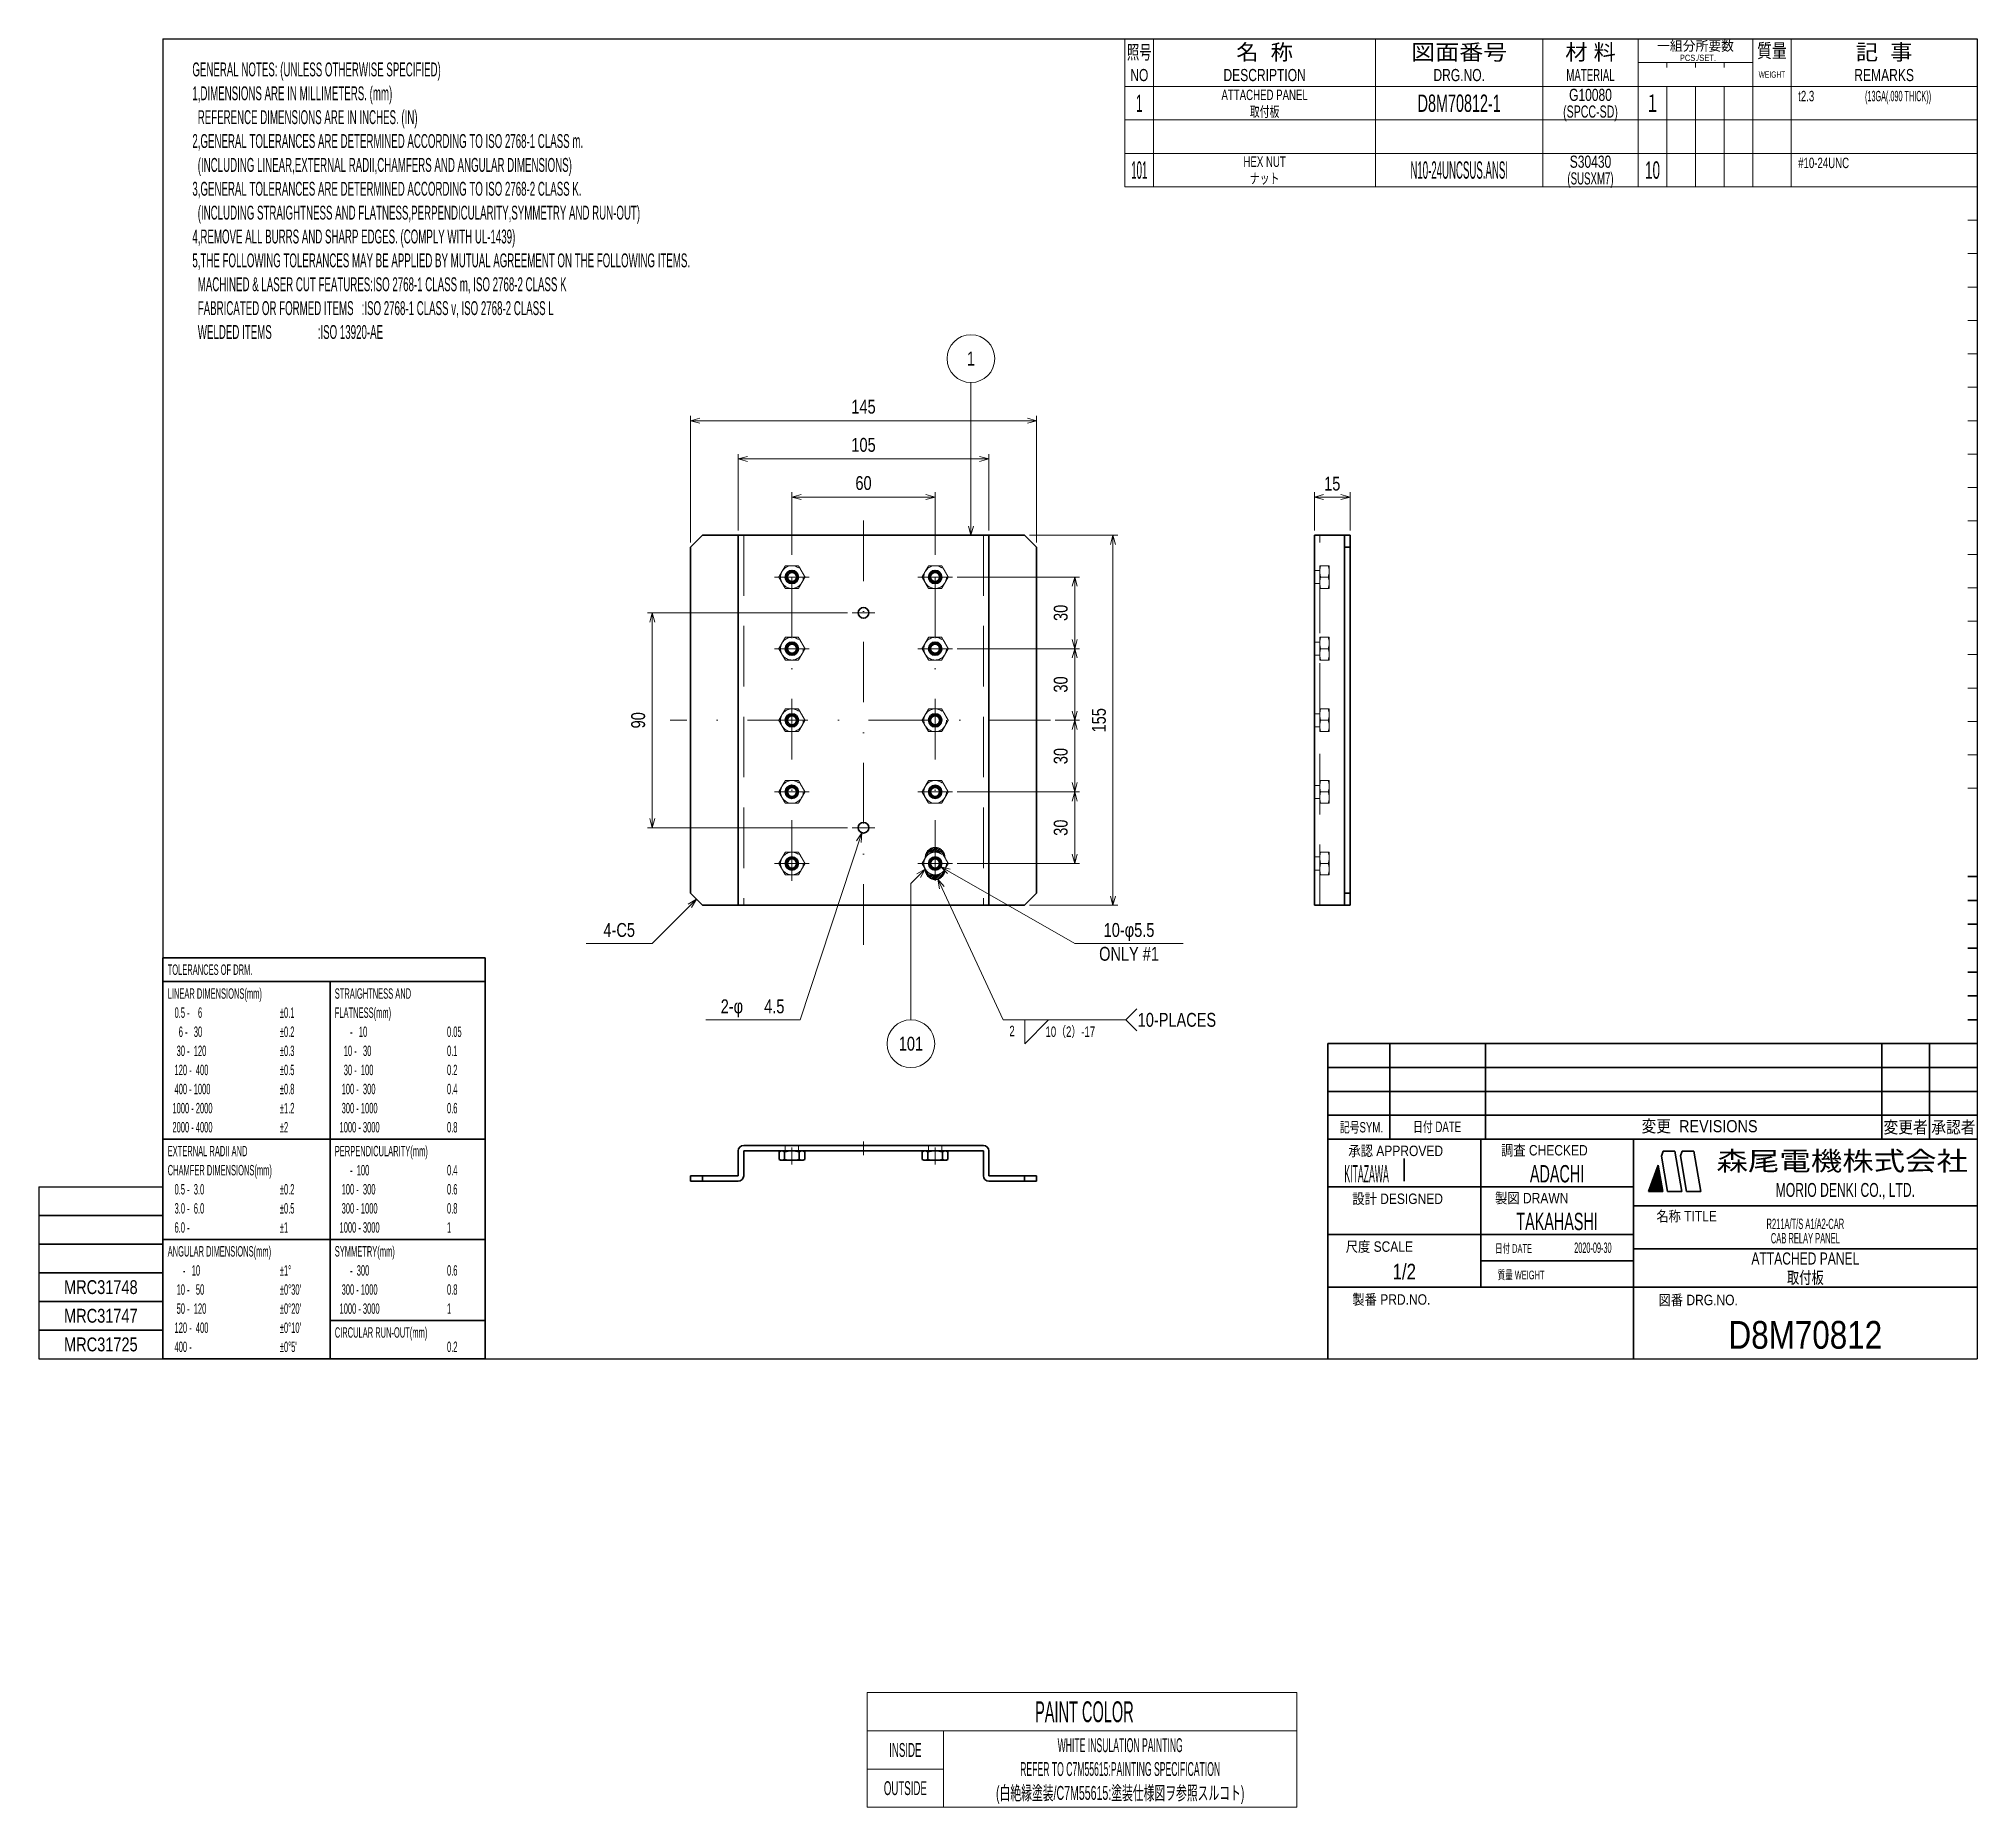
# Model space of a CAD drawing. Header units: millimetres. Extents: x 7 to 413, y -84 to 287.
import ezdxf
from ezdxf.enums import TextEntityAlignment as Align

# ---------------------------------------------------------------- set-up
doc = ezdxf.new("R2010")
doc.units = ezdxf.units.MM
for name, pattern in [('DASHDOT', [25.3, 12.7, -6.3, 0, -6.3]), ('DASHED', [19, 12.7, -6.3]), ('DIVIDE', [31.6, 12.7, -6.3, 0, -6.3, 0, -6.3])]:
    doc.linetypes.add(name, pattern=pattern)
for name, color, linetype in [('GR1_02', 7, 'Continuous'), ('GR1_03', 7, 'Continuous'), ('GR1_04', 7, 'Continuous'), ('GR1_15', 7, 'Continuous'), ('GR1_16', 7, 'Continuous'), ('図面枠D8M', 7, 'Continuous'), ('表題、部品表', 7, 'Continuous'), ('表題、部品表_02', 7, 'Continuous'), ('表題、部品表_03', 7, 'Continuous')]:
    doc.layers.add(name, color=color, linetype=linetype)
doc.styles.add('HG丸ｺﾞｼｯｸM-PRO', font='')
doc.styles.get('HG丸ｺﾞｼｯｸM-PRO').set_extended_font_data('HG丸ｺﾞｼｯｸM-PRO')
pattern_1 = [(45, (0, 0), (-0.1767767, 0.1767767), [])]

msp = doc.modelspace()

# ---------------------------------------------------------------- texts
at = {"layer": 'GR1_15', "color": 3, "linetype": 'Continuous', "lineweight": 35, "style": 'HG丸ｺﾞｼｯｸM-PRO', "width": 0.784542}
for s, height, p in [('1', 2.91, (202.23, 219.74)), ('101', 2.909, (189.67, 76.24))]:
    msp.add_text(s, height=height, rotation=0, dxfattribs=at).set_placement(p, align=Align.MIDDLE_CENTER)
at = {"layer": 'GR1_16', "color": 3, "linetype": 'Continuous', "lineweight": 35, "style": 'HG丸ｺﾞｼｯｸM-PRO', "width": 0.784542}
for s, rotation, p in [('145', 0, (179.74, 207.36)), ('105', 0, (179.74, 199.36)), ('60', 0, (179.74, 191.36)), ('15', 0, (277.91, 191.24)), ('30', 90, (223.36, 166.49)), ('30', 90, (223.36, 151.49)), ('155', 90, (231.36, 143.99)), ('90', 90, (134.86, 143.99)), ('30', 90, (223.36, 136.49)), ('30', 90, (223.36, 121.49))]:
    msp.add_text(s, height=2.909, rotation=rotation, dxfattribs=at).set_placement(p, align=Align.BOTTOM_CENTER)
at = {"layer": 'GR1_16', "color": 3, "linetype": 'Continuous', "lineweight": 35, "style": 'HG丸ｺﾞｼｯｸM-PRO'}
for s, width, p in [('4-C5', 0.783285, (128.57, 97.74)), ('10-φ5.5', 0.78372, (235.35, 97.74)), ('ONLY #1', 0.782739, (235.35, 92.74)), ('2-φ', 0.782604, (152.17, 81.74)), ('4.5', 0.784839, (161.05, 81.74))]:
    msp.add_text(s, height=2.909, dxfattribs=dict(at, width=width)).set_placement(p, align=Align.BOTTOM_CENTER)
at = {"layer": 'GR1_16', "color": 3, "linetype": 'Continuous', "lineweight": 35, "style": 'HG丸ｺﾞｼｯｸM-PRO', "width": 0.782951}
msp.add_text('10-PLACES', height=2.909, dxfattribs=at).set_placement((237.17, 81.24), align=Align.MIDDLE_LEFT)
at = {"layer": 'GR1_16', "color": 3, "linetype": 'Continuous', "lineweight": 35, "style": 'HG丸ｺﾞｼｯｸM-PRO'}
for s, height, width, p in [('2', 2.18, 0.691275, (210.29, 77.16)), ('10（2）-17', 2.182, 0.691627, (217.85, 77.01))]:
    msp.add_text(s, height=height, dxfattribs=dict(at, width=width)).set_placement(p, align=Align.BOTTOM_LEFT)
at = {"layer": '図面枠D8M', "color": 3, "linetype": 'Continuous', "lineweight": 35, "style": 'HG丸ｺﾞｼｯｸM-PRO'}
for s, width, p in [('GENERAL NOTES: (UNLESS OTHERWISE SPECIFIED)', 0.52211, (39.17, 281.78)), ('1,DIMENSIONS ARE IN MILLIMETERS. (mm)', 0.522052, (39.17, 276.78)), ('  REFERENCE DIMENSIONS ARE IN INCHES. (IN)', 0.522009, (39.17, 271.78)), ('2,GENERAL TOLERANCES ARE DETERMINED ACCORDING TO ISO 2768-1 CLASS m.', 0.522186, (39.17, 266.78)), ('  (INCLUDING LINEAR,EXTERNAL RADII,CHAMFERS AND ANGULAR DIMENSIONS)', 0.522355, (39.17, 261.78)), ('3,GENERAL TOLERANCES ARE DETERMINED ACCORDING TO ISO 2768-2 CLASS K.', 0.52223, (39.17, 256.78)), ('  (INCLUDING STRAIGHTNESS AND FLATNESS,PERPENDICULARITY,SYMMETRY AND RUN-OUT)', 0.522087, (39.17, 251.78)), ('4,REMOVE ALL BURRS AND SHARP EDGES. (COMPLY WITH UL-1439)', 0.52235, (39.17, 246.78)), ('5,THE FOLLOWING TOLERANCES MAY BE APPLIED BY MUTUAL AGREEMENT ON THE FOLLOWING ITEMS.', 0.522482, (39.17, 241.78)), ('  MACHINED & LASER CUT FEATURES:ISO 2768-1 CLASS m, ISO 2768-2 CLASS K', 0.522369, (39.17, 236.78)), ('  FABRICATED OR FORMED ITEMS   :ISO 2768-1 CLASS v, ISO 2768-2 CLASS L', 0.522509, (39.17, 231.78)), ('  WELDED ITEMS                 :ISO 13920-AE', 0.523476, (39.17, 226.78))]:
    msp.add_text(s, height=2.9091, dxfattribs=dict(at, width=width)).set_placement(p, align=Align.TOP_LEFT)
for s, height, width, p in [('R211A/T/S A1/A2-CAR', 2.1818, 0.521924, (377, 38.5)), ('CAB RELAY PANEL', 2.1818, 0.522797, (377, 35.5)), ('ATTACHED PANEL', 2.5455, 0.741736, (377, 31.25)), ('取付板', 2.545, 0.741121, (377, 27.25)), ('MRC31748', 2.909, 0.783478, (20, 25.25)), ('MRC31747', 2.909, 0.783478, (20, 19.25)), ('MRC31725', 2.909, 0.783478, (20, 13.25))]:
    msp.add_text(s, height=height, dxfattribs=dict(at, width=width)).set_placement(p, align=Align.MIDDLE_CENTER)
at = {"layer": '表題、部品表_03', "color": 3, "linetype": 'Continuous', "lineweight": 35, "style": 'HG丸ｺﾞｼｯｸM-PRO'}
for s, height, width, p in [('ATTACHED PANEL', 2.1818, 0.692606, (263.75, 275)), ('G10080', 2.545, 0.740408, (332, 275)), ('1', 3.64, 0.521199, (237.5, 273.25)), ('取付板', 2.182, 0.692256, (263.75, 271.5)), ('D8M70812-1', 3.636, 0.619404, (304.5, 273.25)), ('(SPCC-SD)', 2.545, 0.652377, (332, 271.5)), ('１', 3.64, 0.578238, (345, 273.25)), ('101', 3.636, 0.416959, (237.5, 259.25)), ('HEX NUT', 2.182, 0.692138, (263.75, 261)), ('N10-24UNCSUS.ANSI', 3.6364, 0.415678, (304.5, 259.25)), ('S30430', 2.545, 0.740904, (332, 261)), ('10', 3.636, 0.576062, (345, 259.25)), ('ナット', 2.182, 0.692256, (263.75, 257.5)), ('(SUSXM7)', 2.545, 0.594345, (332, 257.5))]:
    msp.add_text(s, height=height, dxfattribs=dict(at, width=width)).set_placement(p, align=Align.MIDDLE_CENTER)
for s, height, width, p in [('t2.3', 2.182, 0.690457, (375.5, 274.75)), ('(13GA(.090 THICK))', 2.1818, 0.416535, (389.5, 274.75)), ('#10-24UNC', 2.182, 0.691855, (375.5, 260.75))]:
    msp.add_text(s, height=height, dxfattribs=dict(at, width=width)).set_placement(p, align=Align.MIDDLE_LEFT)

# ---------------------------------------------------------------- blocks, each defined once
blk = doc.blocks.new('BLKF024')
at = {"layer": '図面枠D8M', "color": 4, "linetype": 'Continuous', "lineweight": 13}
for p, q in [((344.778471, 46.998727), (346.524087, 48.744343)), ((344.8594, 47.221078), (346.502888, 48.864566)), ((344.940329, 47.443428), (346.48169, 48.984789)), ((345.021258, 47.665778), (346.460491, 49.105012)), ((345.102186, 47.888128), (346.439293, 49.225235)), ((345.183115, 48.110479), (346.418094, 49.345457)), ((345.264044, 48.332829), (346.396896, 49.46568)), ((345.344973, 48.555179), (346.375697, 49.585903)), ((345.425902, 48.777529), (346.354499, 49.706126)), ((345.506831, 48.999879), (346.3333, 49.826349)), ((345.58776, 49.22223), (346.312102, 49.946572)), ((345.668689, 49.44458), (346.290903, 50.066794)), ((345.749617, 49.66693), (346.269705, 50.187017)), ((345.830546, 49.88928), (346.248506, 50.30724)), ((345.911475, 50.111631), (346.227307, 50.427463)), ((345.992404, 50.333981), (346.206109, 50.547686)), ((346.073333, 50.556331), (346.18491, 50.667909)), ((346.154262, 50.778681), (346.163712, 50.788131)), ((344.157871, 45.246757), (346.693675, 47.782561)), ((344.211969, 45.442276), (346.672477, 47.902784)), ((344.292898, 45.664626), (346.651278, 48.023006)), ((344.299292, 45.246757), (346.714874, 47.662338)), ((344.373827, 45.886976), (346.63008, 48.143229)), ((344.440714, 45.246757), (346.736072, 47.542115)), ((344.454756, 46.109327), (346.608881, 48.263452)), ((344.535684, 46.331677), (346.587682, 48.383675)), ((344.582135, 45.246757), (346.757271, 47.421892)), ((344.616613, 46.554027), (346.566484, 48.503898)), ((344.697542, 46.776377), (346.545285, 48.624121)), ((344.723556, 45.246757), (346.778469, 47.301669)), ((344.864978, 45.246757), (346.799668, 47.181447)), ((345.006399, 45.246757), (346.820866, 47.061224)), ((345.147821, 45.246757), (346.842065, 46.941001)), ((345.289242, 45.246757), (346.863263, 46.820778)), ((345.430663, 45.246757), (346.884462, 46.700555)), ((345.572085, 45.246757), (346.90566, 46.580332)), ((345.713506, 45.246757), (346.926859, 46.46011)), ((345.854927, 45.246757), (346.948057, 46.339887)), ((345.996349, 45.246757), (346.969256, 46.219664)), ((346.13777, 45.246757), (346.990455, 46.099441)), ((346.279191, 45.246757), (347.011653, 45.979218)), ((346.420613, 45.246757), (347.032852, 45.858995)), ((346.562034, 45.246757), (347.05405, 45.738773)), ((346.703455, 45.246757), (347.075249, 45.61855)), ((346.844877, 45.246757), (347.096447, 45.498327)), ((346.986298, 45.246757), (347.117646, 45.378104)), ((347.12772, 45.246757), (347.138844, 45.257881))]:
    blk.add_line(p, q, dxfattribs=at)
blk = doc.blocks.new('BLKF023')
at = {"layer": '図面枠D8M', "color": 2, "linetype": 'Continuous', "lineweight": 25}
for p, q in [((33, 286.75), (413, 286.75)), ((33, 286.75), (33, 10.25)), ((413, 286.75), (413, 10.25)), ((7, 46.25), (7, 10.25)), ((7, 46.25), (33, 46.25)), ((7, 10.25), (413, 10.25))]:
    blk.add_line(p, q, dxfattribs=at)
at = {"layer": '図面枠D8M', "color": 4, "linetype": 'Continuous', "lineweight": 13}
for p, q in [((413, 269.75), (411, 269.75)), ((413, 262.75), (411, 262.75)), ((413, 255.75), (411, 255.75)), ((413, 248.75), (411, 248.75)), ((413, 241.75), (411, 241.75)), ((413, 234.75), (411, 234.75)), ((413, 227.75), (411, 227.75)), ((413, 220.75), (411, 220.75)), ((413, 213.75), (411, 213.75)), ((413, 206.75), (411, 206.75)), ((413, 199.75), (411, 199.75)), ((413, 192.75), (411, 192.75)), ((413, 185.75), (411, 185.75)), ((413, 178.75), (411, 178.75)), ((413, 171.75), (411, 171.75)), ((413, 164.75), (411, 164.75)), ((413, 157.75), (411, 157.75)), ((413, 150.75), (411, 150.75)), ((413, 143.75), (411, 143.75)), ((413, 136.75), (411, 136.75)), ((411, 129.75), (413, 129.75))]:
    blk.add_line(p, q, dxfattribs=at)
at = {"layer": '図面枠D8M', "color": 3, "linetype": 'Continuous', "lineweight": 35}
for p, q in [((413, 111.25), (411, 111.25)), ((413, 106.25), (411, 106.25)), ((413, 101.25), (411, 101.25)), ((413, 96.25), (411, 96.25)), ((413, 91.25), (411, 91.25)), ((413, 86.25), (411, 86.25)), ((413, 81.25), (411, 81.25)), ((277, 76.25), (413, 76.25)), ((277, 76.25), (277, 10.25)), ((290, 76.25), (290, 56.25)), ((310, 76.25), (310, 56.25)), ((393, 76.25), (393, 56.25)), ((403, 76.25), (403, 56.25)), ((277, 71.25), (413, 71.25)), ((277, 66.25), (413, 66.25)), ((277, 61.25), (413, 61.25)), ((277, 56.25), (413, 56.25)), ((309, 56.25), (309, 25.25)), ((341, 56.25), (341, 10.25)), ((346.84, 52.65), (347.23, 53.75)), ((347.23, 53.75), (349.64, 53.75)), ((351.14, 45.25), (349.64, 53.75)), ((351.18, 53.75), (350.82, 52.76)), ((351.18, 53.75), (353.64, 53.75)), ((355.14, 45.25), (353.64, 53.75)), ((293, 52.17), (293, 47.48)), ((344.14, 45.25), (346.16, 50.8)), ((347.14, 45.25), (346.16, 50.8)), ((348.14, 45.25), (346.84, 52.65)), ((352.14, 45.25), (350.82, 52.76)), ((277, 46.25), (341, 46.25)), ((344.14, 45.25), (347.14, 45.25)), ((348.14, 45.25), (351.14, 45.25)), ((352.14, 45.25), (355.14, 45.25)), ((341, 42.25), (413, 42.25)), ((7, 40.25), (33, 40.25)), ((7, 34.25), (33, 34.25)), ((277, 36.25), (341, 36.25)), ((341, 33.25), (413, 33.25)), ((309, 30.75), (341, 30.75)), ((7, 28.25), (33, 28.25)), ((277, 25.25), (413, 25.25)), ((7, 22.25), (33, 22.25)), ((33, 16.25), (7, 16.25))]:
    blk.add_line(p, q, dxfattribs=at)
at = {"layer": '図面枠D8M', "color": 4, "linetype": 'Continuous', "lineweight": 13}
blk.add_blockref('BLKF024', (0, 0), dxfattribs=at)
at = {"layer": '図面枠D8M', "color": 4, "linetype": 'Continuous', "lineweight": 13, "style": 'HG丸ｺﾞｼｯｸM-PRO'}
for s, height, width, p in [('記号SYM.', 2.182, 0.69227, (284.03, 58.74)), ('日付 DATE', 2.182, 0.692507, (299.87, 58.83)), ('変更  REVISIONS', 2.5455, 0.887352, (354.85, 58.97)), ('変更者', 2.545, 0.887717, (398, 58.75)), ('承認者', 2.545, 0.887717, (408, 58.75)), ('承認 APPROVED', 2.1818, 0.863151, (291.21, 53.79)), ('調査 CHECKED', 2.182, 0.863174, (322.34, 53.92)), ('設計 DESIGNED', 2.1818, 0.862613, (291.61, 43.76)), ('製図 DRAWN', 2.182, 0.863099, (319.7, 43.9)), ('名称 TITLE', 2.182, 0.862489, (352.13, 40.11)), ('尺度 SCALE', 2.182, 0.862581, (287.78, 33.74)), ('日付 DATE', 1.818, 0.618255, (315.88, 33.34)), ('質量 WEIGHT', 1.818, 0.618812, (317.46, 27.8)), ('製番 PRD.NO.', 2.182, 0.863299, (290.29, 22.66)), ('図番 DRG.NO.', 2.182, 0.863083, (354.56, 22.56))]:
    blk.add_text(s, height=height, dxfattribs=dict(at, width=width)).set_placement(p, align=Align.MIDDLE_CENTER)
at = {"layer": '図面枠D8M', "color": 2, "linetype": 'Continuous', "lineweight": 25, "style": 'HG丸ｺﾞｼｯｸM-PRO', "width": 1.206081}
blk.add_text('森尾電機株式会社', height=4, dxfattribs=at).set_placement((384.72, 51.68), align=Align.MIDDLE_CENTER)
at = {"layer": '図面枠D8M', "color": 3, "linetype": 'Continuous', "lineweight": 35, "style": 'HG丸ｺﾞｼｯｸM-PRO', "width": 0.652197}
blk.add_text('MORIO DENKI CO., LTD.', height=2.9091, dxfattribs=at).set_placement((385.38, 45.61), align=Align.MIDDLE_CENTER)
blk = doc.blocks.new('BLKF025')
at = {"layer": '図面枠D8M', "color": 3, "linetype": 'Continuous', "lineweight": 35, "style": 'HG丸ｺﾞｼｯｸM-PRO'}
for s, height, width, p in [('KITAZAWA', 3.636, 0.374534, (285.11, 49)), ('ADACHI', 3.636, 0.619335, (325, 49)), ('TAKAHASHI', 3.636, 0.618927, (325, 39)), ('2020-09-30', 2.182, 0.482412, (332.5, 33.5)), ('1/2', 3.273, 0.80628, (293, 28.5)), ('D8M70812', 5.818, 0.845432, (377, 15.25))]:
    blk.add_text(s, height=height, dxfattribs=dict(at, width=width)).set_placement(p, align=Align.MIDDLE_CENTER)
blk = doc.blocks.new('FXTIP_ARROW_S')
at = {"color": 0, "linetype": 'Continuous', "lineweight": -2}
for q in [(-1, 0), (-0.97, 0.26), (-0.97, -0.26)]:
    blk.add_line((0, 0), q, dxfattribs=at)
blk = doc.blocks.new('FXTIP_ARROW_E')
at = {"color": 0, "linetype": 'Continuous', "lineweight": -2}
for q in [(-1, 0), (-0.97, 0.26), (-0.97, -0.26)]:
    blk.add_line((0, 0), q, dxfattribs=at)
blk = doc.blocks.new('BLKF026')
at = {"layer": 'GR1_04', "color": 4, "linetype": 'DASHED', "lineweight": 13}
blk.add_circle((164.74, 113.99), 2.38, dxfattribs=at)
at = {"layer": 'GR1_04', "color": 3, "linetype": 'Continuous', "lineweight": 35}
for radius in [1.21, 0.949]:
    blk.add_circle((164.74, 113.99), radius, dxfattribs=at)
at = {"layer": 'GR1_04', "color": 4, "linetype": 'DASHED', "lineweight": 13}
for points, knots in [([(161.99, 113.99), (162.1, 114.18), (162.32, 114.57), (162.56, 114.98), (162.67, 115.18)], [0, 0, 0, 0, 0.495457, 1, 1, 1, 1]), ([(161.99, 113.99), (162.04, 113.89), (162.27, 113.5), (162.5, 113.1), (162.67, 112.8)], [0, 0, 0, 0, 0.25755, 1, 1, 1, 1]), ([(162.67, 115.18), (162.69, 115.21), (162.81, 115.42), (163.05, 115.82), (163.26, 116.19), (163.36, 116.37)], [0, 0, 0, 0, 0.070059, 0.530769, 1, 1, 1, 1]), ([(163.36, 116.37), (163.58, 116.37), (164.04, 116.37), (164.5, 116.37), (164.74, 116.37)], [0, 0, 0, 0, 0.495457, 1, 1, 1, 1]), ([(164.74, 116.37), (164.77, 116.37), (165.02, 116.37), (165.48, 116.37), (165.9, 116.37), (166.11, 116.37)], [0, 0, 0, 0, 0.070058, 0.530769, 1, 1, 1, 1]), ([(166.11, 116.37), (166.17, 116.27), (166.39, 115.88), (166.63, 115.48), (166.8, 115.18)], [0, 0, 0, 0, 0.257551, 1, 1, 1, 1]), ([(166.8, 115.18), (166.86, 115.07), (167.09, 114.67), (167.32, 114.28), (167.49, 113.99)], [0, 0, 0, 0, 0.268633, 1, 1, 1, 1]), ([(167.49, 113.99), (167.37, 113.8), (167.15, 113.41), (166.92, 113), (166.8, 112.8)], [0, 0, 0, 0, 0.495459, 1, 1, 1, 1]), ([(162.67, 112.8), (162.74, 112.69), (162.97, 112.29), (163.2, 111.89), (163.36, 111.61)], [0, 0, 0, 0, 0.268634, 1, 1, 1, 1]), ([(164.74, 111.61), (164.7, 111.61), (164.46, 111.61), (163.99, 111.61), (163.57, 111.61), (163.36, 111.61)], [0, 0, 0, 0, 0.0700611, 0.5307687, 1, 1, 1, 1]), ([(166.11, 111.61), (165.89, 111.61), (165.44, 111.61), (164.97, 111.61), (164.74, 111.61)], [0, 0, 0, 0, 0.4954592, 1, 1, 1, 1]), ([(166.8, 112.8), (166.78, 112.77), (166.66, 112.56), (166.43, 112.15), (166.22, 111.79), (166.11, 111.61)], [0, 0, 0, 0, 0.070061, 0.530769, 1, 1, 1, 1])]:
    blk.add_open_spline(points, degree=3, knots=knots, dxfattribs=at)
blk = doc.blocks.new('BLKF028')
at = {"layer": 'GR1_02', "color": 3, "linetype": 'Continuous', "lineweight": 35}
for p, q in [((143.49, 180.24), (145.99, 182.74)), ((145.99, 182.74), (213.49, 182.74)), ((153.49, 182.74), (153.49, 105.24)), ((205.99, 182.74), (205.99, 105.24)), ((213.49, 182.74), (215.99, 180.24)), ((143.49, 180.24), (143.49, 107.74)), ((215.99, 180.24), (215.99, 107.74)), ((145.99, 105.24), (143.49, 107.74)), ((213.49, 105.24), (215.99, 107.74)), ((145.99, 105.24), (213.49, 105.24))]:
    blk.add_line(p, q, dxfattribs=at)
at = {"layer": 'GR1_02', "color": 4, "linetype": 'DASHED', "lineweight": 13}
for p, q in [((154.64, 182.74), (154.64, 105.24)), ((204.84, 182.74), (204.84, 105.24))]:
    blk.add_line(p, q, dxfattribs=at)
blk = doc.blocks.new('BLKF027')
at = {"layer": 'GR1_02', "color": 3, "linetype": 'Continuous', "lineweight": 35}
for centre, radius in [((164.74, 173.99), 1.38), ((194.74, 173.99), 1.38), ((179.74, 166.49), 1.12), ((164.74, 158.99), 1.38), ((194.74, 158.99), 1.38), ((164.74, 143.99), 1.38), ((194.74, 143.99), 1.38), ((164.74, 128.99), 1.38), ((194.74, 128.99), 1.38), ((179.74, 121.49), 1.12), ((164.74, 113.99), 1.38), ((194.74, 113.99), 1.38)]:
    blk.add_circle(centre, radius, dxfattribs=at)
blk.add_blockref('BLKF028', (0, 0), dxfattribs=at)
blk = doc.blocks.new('BLKF029')
at = {"layer": 'GR1_04', "color": 4, "linetype": 'DASHED', "lineweight": 13}
blk.add_circle((164.74, 128.99), 2.38, dxfattribs=at)
at = {"layer": 'GR1_04', "color": 3, "linetype": 'Continuous', "lineweight": 35}
for radius in [1.21, 0.949]:
    blk.add_circle((164.74, 128.99), radius, dxfattribs=at)
at = {"layer": 'GR1_04', "color": 4, "linetype": 'DASHED', "lineweight": 13}
for points, knots in [([(161.99, 128.99), (162.1, 129.18), (162.32, 129.57), (162.56, 129.98), (162.67, 130.18)], [0, 0, 0, 0, 0.495457, 1, 1, 1, 1]), ([(162.67, 130.18), (162.69, 130.21), (162.81, 130.42), (163.05, 130.82), (163.26, 131.19), (163.36, 131.37)], [0, 0, 0, 0, 0.070059, 0.530769, 1, 1, 1, 1]), ([(163.36, 131.37), (163.58, 131.37), (164.04, 131.37), (164.5, 131.37), (164.74, 131.37)], [0, 0, 0, 0, 0.495457, 1, 1, 1, 1]), ([(164.74, 131.37), (164.77, 131.37), (165.02, 131.37), (165.48, 131.37), (165.9, 131.37), (166.11, 131.37)], [0, 0, 0, 0, 0.070058, 0.530769, 1, 1, 1, 1]), ([(166.11, 131.37), (166.17, 131.27), (166.39, 130.88), (166.63, 130.48), (166.8, 130.18)], [0, 0, 0, 0, 0.257551, 1, 1, 1, 1]), ([(166.8, 130.18), (166.86, 130.07), (167.09, 129.67), (167.32, 129.28), (167.49, 128.99)], [0, 0, 0, 0, 0.268633, 1, 1, 1, 1]), ([(161.99, 128.99), (162.04, 128.89), (162.27, 128.5), (162.5, 128.1), (162.67, 127.8)], [0, 0, 0, 0, 0.25755, 1, 1, 1, 1]), ([(162.67, 127.8), (162.74, 127.69), (162.97, 127.29), (163.2, 126.89), (163.36, 126.61)], [0, 0, 0, 0, 0.268634, 1, 1, 1, 1]), ([(164.74, 126.61), (164.7, 126.61), (164.46, 126.61), (163.99, 126.61), (163.57, 126.61), (163.36, 126.61)], [0, 0, 0, 0, 0.0700611, 0.5307687, 1, 1, 1, 1]), ([(166.11, 126.61), (165.89, 126.61), (165.44, 126.61), (164.97, 126.61), (164.74, 126.61)], [0, 0, 0, 0, 0.4954592, 1, 1, 1, 1]), ([(166.8, 127.8), (166.78, 127.77), (166.66, 127.56), (166.43, 127.15), (166.22, 126.79), (166.11, 126.61)], [0, 0, 0, 0, 0.070061, 0.530769, 1, 1, 1, 1]), ([(167.49, 128.99), (167.37, 128.8), (167.15, 128.41), (166.92, 128), (166.8, 127.8)], [0, 0, 0, 0, 0.495459, 1, 1, 1, 1])]:
    blk.add_open_spline(points, degree=3, knots=knots, dxfattribs=at)
blk = doc.blocks.new('BLKF030')
at = {"layer": 'GR1_04', "color": 4, "linetype": 'DASHED', "lineweight": 13}
blk.add_circle((164.74, 143.99), 2.38, dxfattribs=at)
at = {"layer": 'GR1_04', "color": 3, "linetype": 'Continuous', "lineweight": 35}
for radius in [1.21, 0.949]:
    blk.add_circle((164.74, 143.99), radius, dxfattribs=at)
at = {"layer": 'GR1_04', "color": 4, "linetype": 'DASHED', "lineweight": 13}
for points, knots in [([(162.67, 145.18), (162.69, 145.21), (162.81, 145.42), (163.05, 145.82), (163.26, 146.19), (163.36, 146.37)], [0, 0, 0, 0, 0.070059, 0.530769, 1, 1, 1, 1]), ([(163.36, 146.37), (163.58, 146.37), (164.04, 146.37), (164.5, 146.37), (164.74, 146.37)], [0, 0, 0, 0, 0.495457, 1, 1, 1, 1]), ([(164.74, 146.37), (164.77, 146.37), (165.02, 146.37), (165.48, 146.37), (165.9, 146.37), (166.11, 146.37)], [0, 0, 0, 0, 0.070058, 0.530769, 1, 1, 1, 1]), ([(166.11, 146.37), (166.17, 146.27), (166.39, 145.88), (166.63, 145.48), (166.8, 145.18)], [0, 0, 0, 0, 0.257551, 1, 1, 1, 1]), ([(161.99, 143.99), (162.1, 144.18), (162.32, 144.57), (162.56, 144.98), (162.67, 145.18)], [0, 0, 0, 0, 0.495457, 1, 1, 1, 1]), ([(161.99, 143.99), (162.04, 143.89), (162.27, 143.5), (162.5, 143.1), (162.67, 142.8)], [0, 0, 0, 0, 0.25755, 1, 1, 1, 1]), ([(162.67, 142.8), (162.74, 142.69), (162.97, 142.29), (163.2, 141.89), (163.36, 141.61)], [0, 0, 0, 0, 0.268634, 1, 1, 1, 1]), ([(166.8, 142.8), (166.78, 142.77), (166.66, 142.56), (166.43, 142.15), (166.22, 141.79), (166.11, 141.61)], [0, 0, 0, 0, 0.070061, 0.530769, 1, 1, 1, 1]), ([(166.8, 145.18), (166.86, 145.07), (167.09, 144.67), (167.32, 144.28), (167.49, 143.99)], [0, 0, 0, 0, 0.268633, 1, 1, 1, 1]), ([(167.49, 143.99), (167.37, 143.8), (167.15, 143.41), (166.92, 143), (166.8, 142.8)], [0, 0, 0, 0, 0.495459, 1, 1, 1, 1]), ([(164.74, 141.61), (164.7, 141.61), (164.46, 141.61), (163.99, 141.61), (163.57, 141.61), (163.36, 141.61)], [0, 0, 0, 0, 0.0700611, 0.5307687, 1, 1, 1, 1]), ([(166.11, 141.61), (165.89, 141.61), (165.44, 141.61), (164.97, 141.61), (164.74, 141.61)], [0, 0, 0, 0, 0.4954592, 1, 1, 1, 1])]:
    blk.add_open_spline(points, degree=3, knots=knots, dxfattribs=at)
blk = doc.blocks.new('BLKF031')
at = {"layer": 'GR1_04', "color": 4, "linetype": 'DASHED', "lineweight": 13}
blk.add_circle((164.74, 158.99), 2.38, dxfattribs=at)
at = {"layer": 'GR1_04', "color": 3, "linetype": 'Continuous', "lineweight": 35}
for radius in [1.21, 0.949]:
    blk.add_circle((164.74, 158.99), radius, dxfattribs=at)
at = {"layer": 'GR1_04', "color": 4, "linetype": 'DASHED', "lineweight": 13}
for points, knots in [([(161.99, 158.99), (162.1, 159.18), (162.32, 159.57), (162.56, 159.98), (162.67, 160.18)], [0, 0, 0, 0, 0.495457, 1, 1, 1, 1]), ([(161.99, 158.99), (162.04, 158.89), (162.27, 158.5), (162.5, 158.1), (162.67, 157.8)], [0, 0, 0, 0, 0.25755, 1, 1, 1, 1]), ([(162.67, 160.18), (162.69, 160.21), (162.81, 160.42), (163.05, 160.82), (163.26, 161.19), (163.36, 161.37)], [0, 0, 0, 0, 0.070059, 0.530769, 1, 1, 1, 1]), ([(163.36, 161.37), (163.58, 161.37), (164.04, 161.37), (164.5, 161.37), (164.74, 161.37)], [0, 0, 0, 0, 0.495457, 1, 1, 1, 1]), ([(164.74, 161.37), (164.77, 161.37), (165.02, 161.37), (165.48, 161.37), (165.9, 161.37), (166.11, 161.37)], [0, 0, 0, 0, 0.070058, 0.530769, 1, 1, 1, 1]), ([(166.11, 161.37), (166.17, 161.27), (166.39, 160.88), (166.63, 160.48), (166.8, 160.18)], [0, 0, 0, 0, 0.257551, 1, 1, 1, 1]), ([(166.8, 160.18), (166.86, 160.07), (167.09, 159.67), (167.32, 159.28), (167.49, 158.99)], [0, 0, 0, 0, 0.268633, 1, 1, 1, 1]), ([(167.49, 158.99), (167.37, 158.8), (167.15, 158.41), (166.92, 158), (166.8, 157.8)], [0, 0, 0, 0, 0.495459, 1, 1, 1, 1]), ([(162.67, 157.8), (162.74, 157.69), (162.97, 157.29), (163.2, 156.89), (163.36, 156.61)], [0, 0, 0, 0, 0.268634, 1, 1, 1, 1]), ([(164.74, 156.61), (164.7, 156.61), (164.46, 156.61), (163.99, 156.61), (163.57, 156.61), (163.36, 156.61)], [0, 0, 0, 0, 0.0700611, 0.5307687, 1, 1, 1, 1]), ([(166.11, 156.61), (165.89, 156.61), (165.44, 156.61), (164.97, 156.61), (164.74, 156.61)], [0, 0, 0, 0, 0.4954592, 1, 1, 1, 1]), ([(166.8, 157.8), (166.78, 157.77), (166.66, 157.56), (166.43, 157.15), (166.22, 156.79), (166.11, 156.61)], [0, 0, 0, 0, 0.070061, 0.530769, 1, 1, 1, 1])]:
    blk.add_open_spline(points, degree=3, knots=knots, dxfattribs=at)
blk = doc.blocks.new('BLKF032')
at = {"layer": 'GR1_04', "color": 4, "linetype": 'DASHED', "lineweight": 13}
blk.add_circle((164.74, 173.99), 2.38, dxfattribs=at)
at = {"layer": 'GR1_04', "color": 3, "linetype": 'Continuous', "lineweight": 35}
for radius in [1.21, 0.949]:
    blk.add_circle((164.74, 173.99), radius, dxfattribs=at)
at = {"layer": 'GR1_04', "color": 4, "linetype": 'DASHED', "lineweight": 13}
for points, knots in [([(161.99, 173.99), (162.1, 174.18), (162.32, 174.57), (162.56, 174.98), (162.67, 175.18)], [0, 0, 0, 0, 0.495457, 1, 1, 1, 1]), ([(162.67, 175.18), (162.69, 175.21), (162.81, 175.42), (163.05, 175.82), (163.26, 176.19), (163.36, 176.37)], [0, 0, 0, 0, 0.070059, 0.530769, 1, 1, 1, 1]), ([(163.36, 176.37), (163.58, 176.37), (164.04, 176.37), (164.5, 176.37), (164.74, 176.37)], [0, 0, 0, 0, 0.495457, 1, 1, 1, 1]), ([(164.74, 176.37), (164.77, 176.37), (165.02, 176.37), (165.48, 176.37), (165.9, 176.37), (166.11, 176.37)], [0, 0, 0, 0, 0.070058, 0.530769, 1, 1, 1, 1]), ([(166.11, 176.37), (166.17, 176.27), (166.39, 175.88), (166.63, 175.48), (166.8, 175.18)], [0, 0, 0, 0, 0.257551, 1, 1, 1, 1]), ([(166.8, 175.18), (166.86, 175.07), (167.09, 174.67), (167.32, 174.28), (167.49, 173.99)], [0, 0, 0, 0, 0.268633, 1, 1, 1, 1]), ([(161.99, 173.99), (162.04, 173.89), (162.27, 173.5), (162.5, 173.1), (162.67, 172.8)], [0, 0, 0, 0, 0.25755, 1, 1, 1, 1]), ([(162.67, 172.8), (162.74, 172.69), (162.97, 172.29), (163.2, 171.89), (163.36, 171.61)], [0, 0, 0, 0, 0.268634, 1, 1, 1, 1]), ([(164.74, 171.61), (164.7, 171.61), (164.46, 171.61), (163.99, 171.61), (163.57, 171.61), (163.36, 171.61)], [0, 0, 0, 0, 0.0700611, 0.5307687, 1, 1, 1, 1]), ([(166.11, 171.61), (165.89, 171.61), (165.44, 171.61), (164.97, 171.61), (164.74, 171.61)], [0, 0, 0, 0, 0.4954592, 1, 1, 1, 1]), ([(166.8, 172.8), (166.78, 172.77), (166.66, 172.56), (166.43, 172.15), (166.22, 171.79), (166.11, 171.61)], [0, 0, 0, 0, 0.070061, 0.530769, 1, 1, 1, 1]), ([(167.49, 173.99), (167.37, 173.8), (167.15, 173.41), (166.92, 173), (166.8, 172.8)], [0, 0, 0, 0, 0.495459, 1, 1, 1, 1])]:
    blk.add_open_spline(points, degree=3, knots=knots, dxfattribs=at)
blk = doc.blocks.new('BLKF033')
at = {"layer": 'GR1_04', "color": 4, "linetype": 'DASHED', "lineweight": 13}
blk.add_circle((194.74, 113.99), 2.38, dxfattribs=at)
at = {"layer": 'GR1_04', "color": 3, "linetype": 'Continuous', "lineweight": 35}
for radius in [1.21, 0.949]:
    blk.add_circle((194.74, 113.99), radius, dxfattribs=at)
at = {"layer": 'GR1_04', "color": 4, "linetype": 'DASHED', "lineweight": 13}
for points, knots in [([(191.99, 113.99), (192.1, 114.18), (192.32, 114.57), (192.56, 114.98), (192.67, 115.18)], [0, 0, 0, 0, 0.495457, 1, 1, 1, 1]), ([(191.99, 113.99), (192.04, 113.89), (192.27, 113.5), (192.5, 113.1), (192.67, 112.8)], [0, 0, 0, 0, 0.25755, 1, 1, 1, 1]), ([(192.67, 115.18), (192.69, 115.21), (192.81, 115.42), (193.05, 115.82), (193.26, 116.19), (193.36, 116.37)], [0, 0, 0, 0, 0.070059, 0.530769, 1, 1, 1, 1]), ([(193.36, 116.37), (193.58, 116.37), (194.04, 116.37), (194.5, 116.37), (194.74, 116.37)], [0, 0, 0, 0, 0.495457, 1, 1, 1, 1]), ([(194.74, 116.37), (194.77, 116.37), (195.02, 116.37), (195.48, 116.37), (195.9, 116.37), (196.11, 116.37)], [0, 0, 0, 0, 0.070058, 0.530769, 1, 1, 1, 1]), ([(196.11, 116.37), (196.17, 116.27), (196.39, 115.88), (196.63, 115.48), (196.8, 115.18)], [0, 0, 0, 0, 0.257551, 1, 1, 1, 1]), ([(196.8, 115.18), (196.86, 115.07), (197.09, 114.67), (197.32, 114.28), (197.49, 113.99)], [0, 0, 0, 0, 0.268633, 1, 1, 1, 1]), ([(197.49, 113.99), (197.37, 113.8), (197.15, 113.41), (196.92, 113), (196.8, 112.8)], [0, 0, 0, 0, 0.495459, 1, 1, 1, 1]), ([(192.67, 112.8), (192.74, 112.69), (192.97, 112.29), (193.2, 111.89), (193.36, 111.61)], [0, 0, 0, 0, 0.268634, 1, 1, 1, 1]), ([(194.74, 111.61), (194.7, 111.61), (194.46, 111.61), (193.99, 111.61), (193.57, 111.61), (193.36, 111.61)], [0, 0, 0, 0, 0.0700611, 0.5307687, 1, 1, 1, 1]), ([(196.11, 111.61), (195.89, 111.61), (195.44, 111.61), (194.97, 111.61), (194.74, 111.61)], [0, 0, 0, 0, 0.4954592, 1, 1, 1, 1]), ([(196.8, 112.8), (196.78, 112.77), (196.66, 112.56), (196.43, 112.15), (196.22, 111.79), (196.11, 111.61)], [0, 0, 0, 0, 0.070061, 0.530769, 1, 1, 1, 1])]:
    blk.add_open_spline(points, degree=3, knots=knots, dxfattribs=at)
blk = doc.blocks.new('BLKF034')
at = {"layer": 'GR1_04', "color": 4, "linetype": 'DASHED', "lineweight": 13}
blk.add_circle((194.74, 128.99), 2.38, dxfattribs=at)
at = {"layer": 'GR1_04', "color": 3, "linetype": 'Continuous', "lineweight": 35}
for radius in [1.21, 0.949]:
    blk.add_circle((194.74, 128.99), radius, dxfattribs=at)
at = {"layer": 'GR1_04', "color": 4, "linetype": 'DASHED', "lineweight": 13}
for points, knots in [([(191.99, 128.99), (192.1, 129.18), (192.32, 129.57), (192.56, 129.98), (192.67, 130.18)], [0, 0, 0, 0, 0.495457, 1, 1, 1, 1]), ([(192.67, 130.18), (192.69, 130.21), (192.81, 130.42), (193.05, 130.82), (193.26, 131.19), (193.36, 131.37)], [0, 0, 0, 0, 0.070059, 0.530769, 1, 1, 1, 1]), ([(193.36, 131.37), (193.58, 131.37), (194.04, 131.37), (194.5, 131.37), (194.74, 131.37)], [0, 0, 0, 0, 0.495457, 1, 1, 1, 1]), ([(194.74, 131.37), (194.77, 131.37), (195.02, 131.37), (195.48, 131.37), (195.9, 131.37), (196.11, 131.37)], [0, 0, 0, 0, 0.070058, 0.530769, 1, 1, 1, 1]), ([(196.11, 131.37), (196.17, 131.27), (196.39, 130.88), (196.63, 130.48), (196.8, 130.18)], [0, 0, 0, 0, 0.257551, 1, 1, 1, 1]), ([(196.8, 130.18), (196.86, 130.07), (197.09, 129.67), (197.32, 129.28), (197.49, 128.99)], [0, 0, 0, 0, 0.268633, 1, 1, 1, 1]), ([(191.99, 128.99), (192.04, 128.89), (192.27, 128.5), (192.5, 128.1), (192.67, 127.8)], [0, 0, 0, 0, 0.25755, 1, 1, 1, 1]), ([(192.67, 127.8), (192.74, 127.69), (192.97, 127.29), (193.2, 126.89), (193.36, 126.61)], [0, 0, 0, 0, 0.268634, 1, 1, 1, 1]), ([(194.74, 126.61), (194.7, 126.61), (194.46, 126.61), (193.99, 126.61), (193.57, 126.61), (193.36, 126.61)], [0, 0, 0, 0, 0.0700611, 0.5307687, 1, 1, 1, 1]), ([(196.11, 126.61), (195.89, 126.61), (195.44, 126.61), (194.97, 126.61), (194.74, 126.61)], [0, 0, 0, 0, 0.4954592, 1, 1, 1, 1]), ([(196.8, 127.8), (196.78, 127.77), (196.66, 127.56), (196.43, 127.15), (196.22, 126.79), (196.11, 126.61)], [0, 0, 0, 0, 0.070061, 0.530769, 1, 1, 1, 1]), ([(197.49, 128.99), (197.37, 128.8), (197.15, 128.41), (196.92, 128), (196.8, 127.8)], [0, 0, 0, 0, 0.495459, 1, 1, 1, 1])]:
    blk.add_open_spline(points, degree=3, knots=knots, dxfattribs=at)
blk = doc.blocks.new('BLKF035')
at = {"layer": 'GR1_04', "color": 4, "linetype": 'DASHED', "lineweight": 13}
blk.add_circle((194.74, 143.99), 2.38, dxfattribs=at)
at = {"layer": 'GR1_04', "color": 3, "linetype": 'Continuous', "lineweight": 35}
for radius in [1.21, 0.949]:
    blk.add_circle((194.74, 143.99), radius, dxfattribs=at)
at = {"layer": 'GR1_04', "color": 4, "linetype": 'DASHED', "lineweight": 13}
for points, knots in [([(192.67, 145.18), (192.69, 145.21), (192.81, 145.42), (193.05, 145.82), (193.26, 146.19), (193.36, 146.37)], [0, 0, 0, 0, 0.070059, 0.530769, 1, 1, 1, 1]), ([(193.36, 146.37), (193.58, 146.37), (194.04, 146.37), (194.5, 146.37), (194.74, 146.37)], [0, 0, 0, 0, 0.495457, 1, 1, 1, 1]), ([(194.74, 146.37), (194.77, 146.37), (195.02, 146.37), (195.48, 146.37), (195.9, 146.37), (196.11, 146.37)], [0, 0, 0, 0, 0.070058, 0.530769, 1, 1, 1, 1]), ([(196.11, 146.37), (196.17, 146.27), (196.39, 145.88), (196.63, 145.48), (196.8, 145.18)], [0, 0, 0, 0, 0.257551, 1, 1, 1, 1]), ([(191.99, 143.99), (192.1, 144.18), (192.32, 144.57), (192.56, 144.98), (192.67, 145.18)], [0, 0, 0, 0, 0.495457, 1, 1, 1, 1]), ([(191.99, 143.99), (192.04, 143.89), (192.27, 143.5), (192.5, 143.1), (192.67, 142.8)], [0, 0, 0, 0, 0.25755, 1, 1, 1, 1]), ([(192.67, 142.8), (192.74, 142.69), (192.97, 142.29), (193.2, 141.89), (193.36, 141.61)], [0, 0, 0, 0, 0.268634, 1, 1, 1, 1]), ([(196.8, 142.8), (196.78, 142.77), (196.66, 142.56), (196.43, 142.15), (196.22, 141.79), (196.11, 141.61)], [0, 0, 0, 0, 0.070061, 0.530769, 1, 1, 1, 1]), ([(196.8, 145.18), (196.86, 145.07), (197.09, 144.67), (197.32, 144.28), (197.49, 143.99)], [0, 0, 0, 0, 0.268633, 1, 1, 1, 1]), ([(197.49, 143.99), (197.37, 143.8), (197.15, 143.41), (196.92, 143), (196.8, 142.8)], [0, 0, 0, 0, 0.495459, 1, 1, 1, 1]), ([(194.74, 141.61), (194.7, 141.61), (194.46, 141.61), (193.99, 141.61), (193.57, 141.61), (193.36, 141.61)], [0, 0, 0, 0, 0.0700611, 0.5307687, 1, 1, 1, 1]), ([(196.11, 141.61), (195.89, 141.61), (195.44, 141.61), (194.97, 141.61), (194.74, 141.61)], [0, 0, 0, 0, 0.4954592, 1, 1, 1, 1])]:
    blk.add_open_spline(points, degree=3, knots=knots, dxfattribs=at)
blk = doc.blocks.new('BLKF036')
at = {"layer": 'GR1_04', "color": 4, "linetype": 'DASHED', "lineweight": 13}
blk.add_circle((194.74, 158.99), 2.38, dxfattribs=at)
at = {"layer": 'GR1_04', "color": 3, "linetype": 'Continuous', "lineweight": 35}
for radius in [1.21, 0.949]:
    blk.add_circle((194.74, 158.99), radius, dxfattribs=at)
at = {"layer": 'GR1_04', "color": 4, "linetype": 'DASHED', "lineweight": 13}
for points, knots in [([(191.99, 158.99), (192.1, 159.18), (192.32, 159.57), (192.56, 159.98), (192.67, 160.18)], [0, 0, 0, 0, 0.495457, 1, 1, 1, 1]), ([(191.99, 158.99), (192.04, 158.89), (192.27, 158.5), (192.5, 158.1), (192.67, 157.8)], [0, 0, 0, 0, 0.25755, 1, 1, 1, 1]), ([(192.67, 160.18), (192.69, 160.21), (192.81, 160.42), (193.05, 160.82), (193.26, 161.19), (193.36, 161.37)], [0, 0, 0, 0, 0.070059, 0.530769, 1, 1, 1, 1]), ([(193.36, 161.37), (193.58, 161.37), (194.04, 161.37), (194.5, 161.37), (194.74, 161.37)], [0, 0, 0, 0, 0.495457, 1, 1, 1, 1]), ([(194.74, 161.37), (194.77, 161.37), (195.02, 161.37), (195.48, 161.37), (195.9, 161.37), (196.11, 161.37)], [0, 0, 0, 0, 0.070058, 0.530769, 1, 1, 1, 1]), ([(196.11, 161.37), (196.17, 161.27), (196.39, 160.88), (196.63, 160.48), (196.8, 160.18)], [0, 0, 0, 0, 0.257551, 1, 1, 1, 1]), ([(196.8, 160.18), (196.86, 160.07), (197.09, 159.67), (197.32, 159.28), (197.49, 158.99)], [0, 0, 0, 0, 0.268633, 1, 1, 1, 1]), ([(197.49, 158.99), (197.37, 158.8), (197.15, 158.41), (196.92, 158), (196.8, 157.8)], [0, 0, 0, 0, 0.495459, 1, 1, 1, 1]), ([(192.67, 157.8), (192.74, 157.69), (192.97, 157.29), (193.2, 156.89), (193.36, 156.61)], [0, 0, 0, 0, 0.268634, 1, 1, 1, 1]), ([(194.74, 156.61), (194.7, 156.61), (194.46, 156.61), (193.99, 156.61), (193.57, 156.61), (193.36, 156.61)], [0, 0, 0, 0, 0.0700611, 0.5307687, 1, 1, 1, 1]), ([(196.11, 156.61), (195.89, 156.61), (195.44, 156.61), (194.97, 156.61), (194.74, 156.61)], [0, 0, 0, 0, 0.4954592, 1, 1, 1, 1]), ([(196.8, 157.8), (196.78, 157.77), (196.66, 157.56), (196.43, 157.15), (196.22, 156.79), (196.11, 156.61)], [0, 0, 0, 0, 0.070061, 0.530769, 1, 1, 1, 1])]:
    blk.add_open_spline(points, degree=3, knots=knots, dxfattribs=at)
blk = doc.blocks.new('BLKF037')
at = {"layer": 'GR1_04', "color": 4, "linetype": 'DASHED', "lineweight": 13}
blk.add_circle((194.74, 173.99), 2.38, dxfattribs=at)
at = {"layer": 'GR1_04', "color": 3, "linetype": 'Continuous', "lineweight": 35}
for radius in [1.21, 0.949]:
    blk.add_circle((194.74, 173.99), radius, dxfattribs=at)
at = {"layer": 'GR1_04', "color": 4, "linetype": 'DASHED', "lineweight": 13}
for points, knots in [([(191.99, 173.99), (192.1, 174.18), (192.32, 174.57), (192.56, 174.98), (192.67, 175.18)], [0, 0, 0, 0, 0.495457, 1, 1, 1, 1]), ([(192.67, 175.18), (192.69, 175.21), (192.81, 175.42), (193.05, 175.82), (193.26, 176.19), (193.36, 176.37)], [0, 0, 0, 0, 0.070059, 0.530769, 1, 1, 1, 1]), ([(193.36, 176.37), (193.58, 176.37), (194.04, 176.37), (194.5, 176.37), (194.74, 176.37)], [0, 0, 0, 0, 0.495457, 1, 1, 1, 1]), ([(194.74, 176.37), (194.77, 176.37), (195.02, 176.37), (195.48, 176.37), (195.9, 176.37), (196.11, 176.37)], [0, 0, 0, 0, 0.070058, 0.530769, 1, 1, 1, 1]), ([(196.11, 176.37), (196.17, 176.27), (196.39, 175.88), (196.63, 175.48), (196.8, 175.18)], [0, 0, 0, 0, 0.257551, 1, 1, 1, 1]), ([(196.8, 175.18), (196.86, 175.07), (197.09, 174.67), (197.32, 174.28), (197.49, 173.99)], [0, 0, 0, 0, 0.268633, 1, 1, 1, 1]), ([(191.99, 173.99), (192.04, 173.89), (192.27, 173.5), (192.5, 173.1), (192.67, 172.8)], [0, 0, 0, 0, 0.25755, 1, 1, 1, 1]), ([(192.67, 172.8), (192.74, 172.69), (192.97, 172.29), (193.2, 171.89), (193.36, 171.61)], [0, 0, 0, 0, 0.268634, 1, 1, 1, 1]), ([(194.74, 171.61), (194.7, 171.61), (194.46, 171.61), (193.99, 171.61), (193.57, 171.61), (193.36, 171.61)], [0, 0, 0, 0, 0.0700611, 0.5307687, 1, 1, 1, 1]), ([(196.11, 171.61), (195.89, 171.61), (195.44, 171.61), (194.97, 171.61), (194.74, 171.61)], [0, 0, 0, 0, 0.4954592, 1, 1, 1, 1]), ([(196.8, 172.8), (196.78, 172.77), (196.66, 172.56), (196.43, 172.15), (196.22, 171.79), (196.11, 171.61)], [0, 0, 0, 0, 0.070061, 0.530769, 1, 1, 1, 1]), ([(197.49, 173.99), (197.37, 173.8), (197.15, 173.41), (196.92, 173), (196.8, 172.8)], [0, 0, 0, 0, 0.495459, 1, 1, 1, 1])]:
    blk.add_open_spline(points, degree=3, knots=knots, dxfattribs=at)
blk = doc.blocks.new('BLKF038')
at = {"layer": 'GR1_04', "color": 4, "linetype": 'DASHED', "lineweight": 13}
for p, q in [((275.31, 111.61), (275.31, 116.37)), ((275.31, 116.37), (277.26, 116.37)), ((275.49, 113.99), (277.26, 113.99)), ((277.26, 116.37), (277.26, 111.61)), ((277.26, 111.61), (275.31, 111.61))]:
    blk.add_line(p, q, dxfattribs=at)
for centre, start, end in [((279.36, 115.18), 162.926, 197.074), ((279.36, 112.8), 162.926, 197.074), ((273.21, 115.18), 342.926, 17.074), ((273.21, 112.8), 342.926, 17.074)]:
    blk.add_arc(centre, 4.05, start, end, dxfattribs=at)
blk = doc.blocks.new('BLKF039')
at = {"layer": 'GR1_04', "color": 4, "linetype": 'DASHED', "lineweight": 13}
for p, q in [((275.31, 126.61), (275.31, 131.37)), ((275.31, 131.37), (277.26, 131.37)), ((277.26, 131.37), (277.26, 126.61)), ((277.26, 126.61), (275.31, 126.61)), ((275.49, 128.99), (277.26, 128.99))]:
    blk.add_line(p, q, dxfattribs=at)
for centre, start, end in [((279.36, 130.18), 162.926, 197.074), ((273.21, 130.18), 342.926, 17.074), ((279.36, 127.8), 162.926, 197.074), ((273.21, 127.8), 342.926, 17.074)]:
    blk.add_arc(centre, 4.05, start, end, dxfattribs=at)
blk = doc.blocks.new('BLKF040')
at = {"layer": 'GR1_04', "color": 4, "linetype": 'DASHED', "lineweight": 13}
for p, q in [((275.31, 141.61), (275.31, 146.37)), ((275.31, 146.37), (277.26, 146.37)), ((277.26, 146.37), (277.26, 141.61)), ((275.49, 143.99), (277.26, 143.99)), ((277.26, 141.61), (275.31, 141.61))]:
    blk.add_line(p, q, dxfattribs=at)
for centre, start, end in [((279.36, 145.18), 162.926, 197.074), ((273.21, 145.18), 342.926, 17.074), ((279.36, 142.8), 162.926, 197.074), ((273.21, 142.8), 342.926, 17.074)]:
    blk.add_arc(centre, 4.05, start, end, dxfattribs=at)
blk = doc.blocks.new('BLKF041')
at = {"layer": 'GR1_04', "color": 4, "linetype": 'DASHED', "lineweight": 13}
for p, q in [((275.31, 156.61), (275.31, 161.37)), ((275.31, 161.37), (277.26, 161.37)), ((275.49, 158.99), (277.26, 158.99)), ((277.26, 161.37), (277.26, 156.61)), ((277.26, 156.61), (275.31, 156.61))]:
    blk.add_line(p, q, dxfattribs=at)
for centre, start, end in [((279.36, 160.18), 162.926, 197.074), ((279.36, 157.8), 162.926, 197.074), ((273.21, 160.18), 342.926, 17.074), ((273.21, 157.8), 342.926, 17.074)]:
    blk.add_arc(centre, 4.05, start, end, dxfattribs=at)
blk = doc.blocks.new('BLKF042')
at = {"layer": 'GR1_04', "color": 4, "linetype": 'DASHED', "lineweight": 13}
for p, q in [((275.31, 171.61), (275.31, 176.37)), ((275.31, 176.37), (277.26, 176.37)), ((277.26, 176.37), (277.26, 171.61)), ((277.26, 171.61), (275.31, 171.61)), ((275.49, 173.99), (277.26, 173.99))]:
    blk.add_line(p, q, dxfattribs=at)
for centre, start, end in [((279.36, 175.18), 162.926, 197.074), ((273.21, 175.18), 342.926, 17.074), ((279.36, 172.8), 162.926, 197.074), ((273.21, 172.8), 342.926, 17.074)]:
    blk.add_arc(centre, 4.05, start, end, dxfattribs=at)
blk = doc.blocks.new('BLKF043')
at = {"layer": 'GR1_02', "color": 3, "linetype": 'Continuous', "lineweight": 35}
for p, q in [((274.16, 105.24), (274.16, 182.74)), ((274.16, 182.74), (281.66, 182.74)), ((280.51, 105.24), (280.51, 182.74)), ((281.66, 182.74), (281.66, 105.24)), ((280.51, 180.24), (281.66, 180.24)), ((280.51, 107.74), (281.66, 107.74)), ((274.16, 105.24), (281.66, 105.24))]:
    blk.add_line(p, q, dxfattribs=at)
at = {"layer": 'GR1_02', "color": 4, "linetype": 'DASHED', "lineweight": 13}
for p, q in [((275.31, 105.24), (275.31, 182.74)), ((274.16, 175.36), (275.31, 175.36)), ((274.16, 172.61), (275.31, 172.61)), ((274.16, 160.36), (275.31, 160.36)), ((274.16, 157.61), (275.31, 157.61)), ((274.16, 145.36), (275.31, 145.36)), ((274.16, 142.61), (275.31, 142.61)), ((274.16, 130.36), (275.31, 130.36)), ((274.16, 127.61), (275.31, 127.61)), ((274.16, 115.36), (275.31, 115.36)), ((274.16, 112.61), (275.31, 112.61))]:
    blk.add_line(p, q, dxfattribs=at)
blk = doc.blocks.new('BLKF045')
at = {"layer": '表題、部品表', "color": 4, "linetype": 'Continuous', "lineweight": 13}
for p, q in [((234.5, 286.75), (234.5, 276.75)), ((234.5, 286.75), (413, 286.75)), ((240.5, 286.75), (240.5, 276.75)), ((287, 286.75), (287, 276.75)), ((322, 286.75), (322, 276.75)), ((342, 286.75), (342, 276.75)), ((366, 286.75), (366, 276.75)), ((374, 286.75), (374, 276.75)), ((413, 286.75), (413, 276.75)), ((342, 281.75), (366, 281.75)), ((348, 280.75), (348, 281.75)), ((354, 281.75), (354, 280.75)), ((360, 281.75), (360, 280.75)), ((234.5, 276.75), (413, 276.75))]:
    blk.add_line(p, q, dxfattribs=at)
at = {"layer": '表題、部品表', "color": 3, "linetype": 'Continuous', "lineweight": 35, "style": 'HG丸ｺﾞｼｯｸM-PRO'}
for s, height, width, p in [('照号', 2.909, 0.651535, (237.5, 283.95)), ('名  称', 3.273, 1.042426, (263.75, 283.95)), ('図面番号', 3.273, 1.127518, (304.5, 283.95)), ('材 料', 3.273, 1.042439, (332, 283.95)), ('一組分所要数', 2.036, 0.966638, (354, 285.25)), ('質量', 2.909, 0.781842, (370, 284.25)), ('記  事', 3.273, 1.042426, (393.5, 283.95)), ('NO', 2.545, 0.740841, (237.5, 279.15)), ('DESCRIPTION', 2.5455, 0.741365, (263.75, 279.15)), ('DRG.NO.', 2.545, 0.741189, (304.5, 279.15)), ('MATERIAL', 2.545, 0.594756, (332, 279.15)), ('PCS./SET.', 1.309, 0.862935, (354.5, 282.75)), ('REMARKS', 2.545, 0.742803, (393.5, 279.15)), ('WEIGHT', 1.309, 0.635507, (370, 279.25))]:
    blk.add_text(s, height=height, dxfattribs=dict(at, width=width)).set_placement(p, align=Align.MIDDLE_CENTER)
blk = doc.blocks.new('BLKF044')
at = {"layer": '表題、部品表', "color": 3, "linetype": 'Continuous', "lineweight": 13}
blk.add_blockref('BLKF045', (0, 0), dxfattribs=at)
blk = doc.blocks.new('BLKF046')
at = {"layer": 'GR1_04', "color": 3, "linetype": 'Continuous', "lineweight": 35}
for p, q in [((162.05, 53.6), (162.36, 53.78)), ((162.05, 52.01), (162.05, 53.6)), ((162.36, 53.78), (167.11, 53.78)), ((163.2, 53.6), (163.2, 52.01)), ((166.27, 53.6), (166.27, 52.01)), ((167.11, 53.78), (167.42, 53.6)), ((167.42, 53.6), (167.42, 52.01)), ((162.36, 51.83), (162.05, 52.01)), ((167.11, 51.83), (162.36, 51.83)), ((167.42, 52.01), (167.11, 51.83))]:
    blk.add_line(p, q, dxfattribs=at)
for centre, radius, start, end in [((162.63, 52.76), 1.02, 55.6158, 124.3842), ((164.74, 47.12), 6.67, 76.7054, 103.2946), ((166.85, 52.76), 1.02, 55.6158, 124.3842), ((162.63, 52.86), 1.02, 235.6158, 304.3842), ((164.74, 58.5), 6.67, 256.7054, 283.2946), ((166.85, 52.86), 1.02, 235.6158, 304.3842)]:
    blk.add_arc(centre, radius, start, end, dxfattribs=at)
blk = doc.blocks.new('BLKF047')
at = {"layer": 'GR1_04', "color": 3, "linetype": 'Continuous', "lineweight": 35}
for p, q in [((192.05, 53.6), (192.36, 53.78)), ((192.05, 52.01), (192.05, 53.6)), ((192.36, 53.78), (197.11, 53.78)), ((193.2, 53.6), (193.2, 52.01)), ((196.27, 53.6), (196.27, 52.01)), ((197.11, 53.78), (197.42, 53.6)), ((197.42, 53.6), (197.42, 52.01)), ((192.36, 51.83), (192.05, 52.01)), ((197.11, 51.83), (192.36, 51.83)), ((197.42, 52.01), (197.11, 51.83))]:
    blk.add_line(p, q, dxfattribs=at)
for centre, radius, start, end in [((192.63, 52.76), 1.02, 55.6158, 124.3842), ((194.74, 47.12), 6.67, 76.7054, 103.2946), ((196.85, 52.76), 1.02, 55.6158, 124.3842), ((192.63, 52.86), 1.02, 235.6158, 304.3842), ((194.74, 58.5), 6.67, 256.7054, 283.2946), ((196.85, 52.86), 1.02, 235.6158, 304.3842)]:
    blk.add_arc(centre, radius, start, end, dxfattribs=at)
blk = doc.blocks.new('BLKF048')
at = {"layer": '図面枠D8M', "color": 3, "linetype": 'Continuous', "lineweight": 35}
for p, q in [((33, 94.25), (100.5, 94.25)), ((33, 94.25), (33, 10.25)), ((100.5, 10.25), (100.5, 94.25)), ((33, 89.25), (100.5, 89.25)), ((68, 10.25), (68, 89.25)), ((33, 56.25), (68, 56.25)), ((68, 56.25), (100.5, 56.25)), ((33, 35.25), (68, 35.25)), ((68, 35.25), (100.5, 35.25)), ((68, 18.25), (100.5, 18.25)), ((33, 10.25), (100.5, 10.25))]:
    blk.add_line(p, q, dxfattribs=at)
at = {"layer": '図面枠D8M', "color": 4, "linetype": 'Continuous', "lineweight": 13, "style": 'HG丸ｺﾞｼｯｸM-PRO'}
for s, height, width, p in [('TOLERANCES OF DRM.', 2.1818, 0.522208, (34, 91.75)), ('LINEAR DIMENSIONS(mm)', 2.1818, 0.521664, (34, 86.75)), ('STRAIGHTNESS AND', 2.1818, 0.521949, (69, 86.75)), (' 0.5 -    6', 2.1818, 0.524049, (35, 82.75)), ('±0.1', 2.182, 0.52198, (57.5, 82.75)), ('FLATNESS(mm)', 2.1818, 0.521994, (69, 82.75)), ('   6 -   30', 2.1818, 0.52397, (35, 78.75)), ('±0.2', 2.182, 0.52198, (57.5, 78.75)), ('     -   10', 2.1818, 0.524651, (70, 78.75)), ('0.05', 2.182, 0.52205, (92.5, 78.75)), ('  30 -  120', 2.1818, 0.522893, (35, 74.75)), ('±0.3', 2.182, 0.52198, (57.5, 74.75)), ('  10 -   30', 2.1818, 0.523391, (70, 74.75)), ('0.1', 2.182, 0.522424, (92.5, 74.75)), (' 120 -  400', 2.1818, 0.52246, (35, 70.75)), ('±0.5', 2.182, 0.52198, (57.5, 70.75)), ('  30 -  100', 2.1818, 0.522893, (70, 70.75)), ('0.2', 2.182, 0.522424, (92.5, 70.75)), (' 400 - 1000', 2.1818, 0.52208, (35, 66.75)), ('±0.8', 2.182, 0.52198, (57.5, 66.75)), (' 100 -  300', 2.1818, 0.52246, (70, 66.75)), ('0.4', 2.182, 0.522424, (92.5, 66.75)), ('1000 - 2000', 2.1818, 0.521744, (35, 62.75)), ('±1.2', 2.182, 0.52198, (57.5, 62.75)), (' 300 - 1000', 2.1818, 0.52208, (70, 62.75)), ('0.6', 2.182, 0.522424, (92.5, 62.75)), ('2000 - 4000', 2.1818, 0.521744, (35, 58.75)), ('±2', 2.182, 0.521216, (57.5, 58.75)), ('1000 - 3000', 2.1818, 0.521744, (70, 58.75)), ('0.8', 2.182, 0.522424, (92.5, 58.75)), ('EXTERNAL RADII AND', 2.1818, 0.522426, (34, 53.75)), ('PERPENDICULARITY(mm)', 2.1818, 0.521822, (69, 53.75)), ('CHAMFER DIMENSIONS(mm)', 2.1818, 0.521615, (34, 49.75)), ('     -  100', 2.1818, 0.52397, (70, 49.75)), ('0.4', 2.182, 0.522424, (92.5, 49.75)), (' 0.5 -  3.0', 2.1818, 0.523514, (35, 45.75)), ('±0.2', 2.182, 0.52198, (57.5, 45.75)), (' 100 -  300', 2.1818, 0.52246, (70, 45.75)), ('0.6', 2.182, 0.522424, (92.5, 45.75)), (' 3.0 -  6.0', 2.1818, 0.523514, (35, 41.75)), ('±0.5', 2.182, 0.52198, (57.5, 41.75)), (' 300 - 1000', 2.1818, 0.52208, (70, 41.75)), ('0.8', 2.182, 0.522424, (92.5, 41.75)), (' 6.0 -', 2.182, 0.523279, (35, 37.75)), ('±1', 2.182, 0.521216, (57.5, 37.75)), ('1000 - 3000', 2.1818, 0.521744, (70, 37.75)), ('1', 2.18, 0.521199, (92.5, 37.75)), ('ANGULAR DIMENSIONS(mm)', 2.1818, 0.521887, (34, 32.75)), ('SYMMETRY(mm)', 2.1818, 0.521222, (69, 32.75)), ('     -   10', 2.1818, 0.524651, (35, 28.75)), ('±1°', 2.182, 0.52122, (57.5, 28.75)), ('     -  300', 2.1818, 0.52397, (70, 28.75)), ('0.6', 2.182, 0.522424, (92.5, 28.75)), ('  10 -   50', 2.1818, 0.523391, (35, 24.75)), ("±0°30'", 2.182, 0.521679, (57.5, 24.75)), (' 300 - 1000', 2.1818, 0.52208, (70, 24.75)), ('0.8', 2.182, 0.522424, (92.5, 24.75)), ('  50 -  120', 2.1818, 0.522893, (35, 20.75)), ("±0°20'", 2.182, 0.521679, (57.5, 20.75)), ('1000 - 3000', 2.1818, 0.521744, (70, 20.75)), ('1', 2.18, 0.521199, (92.5, 20.75)), (' 120 -  400', 2.1818, 0.52246, (35, 16.75)), ("±0°10'", 2.182, 0.521679, (57.5, 16.75)), ('CIRCULAR RUN-OUT(mm)', 2.1818, 0.521639, (69, 15.75)), (' 400 -', 2.182, 0.52234, (35, 12.75)), ("±0°5'", 2.182, 0.521776, (57.5, 12.75)), ('0.2', 2.182, 0.522424, (92.5, 12.75))]:
    blk.add_text(s, height=height, dxfattribs=dict(at, width=width)).set_placement(p, align=Align.MIDDLE_LEFT)
blk = doc.blocks.new('BLKF050')
at = {"layer": '表題、部品表', "color": 4, "linetype": 'Continuous', "lineweight": 13}
for p, q in [((270.5, -59.7), (180.5, -59.7)), ((180.5, -59.7), (180.5, -83.7)), ((270.5, -83.7), (270.5, -59.7)), ((180.5, -67.7), (270.5, -67.7)), ((196.5, -67.7), (196.5, -83.7)), ((180.5, -75.7), (196.5, -75.7)), ((180.5, -83.7), (270.5, -83.7))]:
    blk.add_line(p, q, dxfattribs=at)
at = {"layer": '表題、部品表', "color": 4, "linetype": 'Continuous', "lineweight": 13, "style": 'HG丸ｺﾞｼｯｸM-PRO'}
for s, height, width, p in [('PAINT COLOR', 4.3636, 0.522273, (226, -63.7)), ('INSIDE', 2.909, 0.521235, (188.5, -71.7)), ('OUTSIDE', 2.909, 0.521235, (188.5, -79.7))]:
    blk.add_text(s, height=height, dxfattribs=dict(at, width=width)).set_placement(p, align=Align.MIDDLE_CENTER)
blk = doc.blocks.new('BLKF049')
at = {"layer": '表題、部品表', "color": 4, "linetype": 'Continuous', "lineweight": 13}
blk.add_blockref('BLKF050', (0, 0), dxfattribs=at)
at = {"layer": '表題、部品表', "color": 4, "linetype": 'Continuous', "lineweight": 13, "style": 'HG丸ｺﾞｼｯｸM-PRO'}
for s, width, p in [('WHITE INSULATION PAINTING', 0.464685, (233.5, -70.7)), ('REFER TO C7M55615:PAINTING SPECIFICATION', 0.464716, (233.5, -75.7)), ('(白絶縁塗装/C7M55615:塗装仕様図ヲ参照スルコト)', 0.570008, (233.5, -80.7))]:
    blk.add_text(s, height=2.9091, dxfattribs=dict(at, width=width)).set_placement(p, align=Align.MIDDLE_CENTER)
blk = doc.blocks.new('BLKF051')
at = {"layer": 'GR1_02', "color": 3, "linetype": 'Continuous', "lineweight": 35}
for p, q in [((153.49, 48.58), (153.49, 53.78)), ((154.64, 54.93), (204.84, 54.93)), ((154.64, 53.78), (204.84, 53.78)), ((154.64, 48.58), (154.64, 53.78)), ((204.84, 48.58), (204.84, 53.78)), ((205.99, 48.58), (205.99, 53.78)), ((143.49, 47.43), (143.49, 48.58)), ((143.49, 48.58), (153.49, 48.58)), ((143.49, 47.43), (153.49, 47.43)), ((145.99, 48.58), (145.99, 47.43)), ((205.99, 48.58), (215.99, 48.58)), ((205.99, 47.43), (215.99, 47.43)), ((213.49, 48.58), (213.49, 47.43)), ((215.99, 47.43), (215.99, 48.58))]:
    blk.add_line(p, q, dxfattribs=at)
at = {"layer": 'GR1_02', "color": 4, "linetype": 'DASHED', "lineweight": 13}
for p, q in [((163.36, 54.93), (163.36, 53.78)), ((166.11, 54.93), (166.11, 53.78)), ((193.36, 54.93), (193.36, 53.78)), ((196.11, 54.93), (196.11, 53.78))]:
    blk.add_line(p, q, dxfattribs=at)
at = {"layer": 'GR1_02', "color": 4, "linetype": 'DASHDOT', "lineweight": 13}
blk.add_line((179.74, 55.75), (179.74, 52.9), dxfattribs=at)
at = {"layer": 'GR1_02', "color": 3, "linetype": 'Continuous', "lineweight": 35}
for centre, start, end in [((154.64, 53.78), 90, 180), ((204.84, 53.78), 0, 90), ((153.49, 48.58), 270, 0), ((205.99, 48.58), 180, 270)]:
    blk.add_arc(centre, 1.15, start, end, dxfattribs=at)
blk = doc.blocks.new('BLKF052')
at = {"layer": '表題、部品表_02', "color": 4, "linetype": 'Continuous', "lineweight": 13}
for p, q in [((234.5, 276.75), (234.5, 269.75)), ((234.5, 276.75), (413, 276.75)), ((240.5, 276.75), (240.5, 269.75)), ((287, 276.75), (287, 269.75)), ((322, 276.75), (322, 269.75)), ((342, 276.75), (342, 269.75)), ((348, 276.75), (348, 269.75)), ((354, 276.75), (354, 269.75)), ((360, 269.75), (360, 276.75)), ((366, 276.75), (366, 269.75)), ((374, 276.75), (374, 269.75)), ((413, 276.75), (413, 269.75)), ((234.5, 269.75), (413, 269.75))]:
    blk.add_line(p, q, dxfattribs=at)
blk = doc.blocks.new('BLKF053')
at = {"layer": '表題、部品表_02', "color": 4, "linetype": 'Continuous', "lineweight": 13}
for p, q in [((234.5, 269.75), (234.5, 262.75)), ((234.5, 269.75), (413, 269.75)), ((240.5, 269.75), (240.5, 262.75)), ((287, 269.75), (287, 262.75)), ((322, 269.75), (322, 262.75)), ((342, 269.75), (342, 262.75)), ((348, 269.75), (348, 262.75)), ((354, 269.75), (354, 262.75)), ((360, 262.75), (360, 269.75)), ((366, 269.75), (366, 262.75)), ((374, 269.75), (374, 262.75)), ((413, 269.75), (413, 262.75)), ((234.5, 262.75), (413, 262.75))]:
    blk.add_line(p, q, dxfattribs=at)
blk = doc.blocks.new('BLKF054')
at = {"layer": '表題、部品表_02', "color": 4, "linetype": 'Continuous', "lineweight": 13}
for p, q in [((234.5, 262.75), (234.5, 255.75)), ((234.5, 262.75), (413, 262.75)), ((240.5, 262.75), (240.5, 255.75)), ((287, 262.75), (287, 255.75)), ((322, 262.75), (322, 255.75)), ((342, 262.75), (342, 255.75)), ((348, 262.75), (348, 255.75)), ((354, 262.75), (354, 255.75)), ((360, 255.75), (360, 262.75)), ((366, 262.75), (366, 255.75)), ((374, 262.75), (374, 255.75)), ((413, 262.75), (413, 255.75)), ((234.5, 255.75), (413, 255.75))]:
    blk.add_line(p, q, dxfattribs=at)

# ---------------------------------------------------------------- hatches: boundary and pattern name
at = {"layer": 'GR1_03', "linetype": 'DIVIDE', "lineweight": 13}
h = msp.add_hatch(dxfattribs=at)
h.set_pattern_fill('_USER', color=4, scale=0.25, angle=45, style=0, pattern_type=0)
h.set_pattern_definition(pattern_1)
edge = h.paths.add_edge_path(flags=0)
edge.add_arc((194.74, 115.3), 2.07, 356.4039, 543.3944)
edge.add_line((192.67, 115.18), (192.85, 115.48))
edge.add_line((192.85, 115.48), (193.02, 115.78))
edge.add_line((193.02, 115.78), (193.19, 116.08))
edge.add_line((193.19, 116.08), (193.36, 116.37))
edge.add_line((193.36, 116.37), (193.7, 116.37))
edge.add_line((193.7, 116.37), (193.87, 116.37))
edge.add_line((193.87, 116.37), (194.04, 116.37))
edge.add_line((194.04, 116.37), (194.39, 116.37))
edge.add_line((194.39, 116.37), (194.74, 116.37))
edge.add_line((194.74, 116.37), (195.09, 116.37))
edge.add_line((195.09, 116.37), (195.26, 116.37))
edge.add_line((195.26, 116.37), (195.43, 116.37))
edge.add_line((195.43, 116.37), (195.6, 116.37))
edge.add_line((195.6, 116.37), (195.77, 116.37))
edge.add_line((195.77, 116.37), (196.11, 116.37))
edge.add_line((196.11, 116.37), (196.28, 116.08))
edge.add_line((196.28, 116.08), (196.37, 115.93))
edge.add_line((196.37, 115.93), (196.45, 115.78))
edge.add_line((196.45, 115.78), (196.62, 115.48))
edge.add_line((196.62, 115.48), (196.8, 115.18))
edge.add_line((196.8, 115.18), (196.8, 115.17))
h = msp.add_hatch(dxfattribs=at)
h.set_pattern_fill('_USER', color=4, scale=0.25, angle=45, style=0, pattern_type=0)
h.set_pattern_definition(pattern_1)
edge = h.paths.add_edge_path(flags=0)
edge.add_arc((194.74, 112.68), 2.07, -183.3944, 3.5961, ccw=False)
edge.add_line((192.67, 112.8), (192.85, 112.5))
edge.add_line((192.85, 112.5), (193.02, 112.2))
edge.add_line((193.02, 112.2), (193.19, 111.9))
edge.add_line((193.19, 111.9), (193.36, 111.61))
edge.add_line((193.36, 111.61), (193.7, 111.61))
edge.add_line((193.7, 111.61), (193.87, 111.61))
edge.add_line((193.87, 111.61), (194.04, 111.61))
edge.add_line((194.04, 111.61), (194.39, 111.61))
edge.add_line((194.39, 111.61), (194.74, 111.61))
edge.add_line((194.74, 111.61), (195.09, 111.61))
edge.add_line((195.09, 111.61), (195.26, 111.61))
edge.add_line((195.26, 111.61), (195.43, 111.61))
edge.add_line((195.43, 111.61), (195.6, 111.61))
edge.add_line((195.6, 111.61), (195.77, 111.61))
edge.add_line((195.77, 111.61), (196.11, 111.61))
edge.add_line((196.11, 111.61), (196.28, 111.9))
edge.add_line((196.28, 111.9), (196.37, 112.05))
edge.add_line((196.37, 112.05), (196.45, 112.2))
edge.add_line((196.45, 112.2), (196.62, 112.5))
edge.add_line((196.62, 112.5), (196.8, 112.8))
edge.add_line((196.8, 112.8), (196.8, 112.81))

# ---------------------------------------------------------------- linework, layer by layer
at = {"layer": 'GR1_02', "color": 4, "linetype": 'DASHDOT', "lineweight": 13}
for p, q in [((179.74, 96.95), (179.74, 187.43)), ((164.74, 110.36), (164.74, 177.62)), ((194.74, 110.36), (194.74, 177.62)), ((168.37, 173.99), (161.11, 173.99)), ((198.37, 173.99), (191.11, 173.99)), ((182.11, 166.49), (177.36, 166.49)), ((168.37, 158.99), (161.11, 158.99)), ((198.37, 158.99), (191.11, 158.99)), ((218.91, 143.99), (139.24, 143.99)), ((168.37, 128.99), (161.11, 128.99)), ((198.37, 128.99), (191.11, 128.99)), ((182.11, 121.49), (177.36, 121.49)), ((168.37, 113.99), (161.11, 113.99)), ((198.37, 113.99), (191.11, 113.99))]:
    msp.add_line(p, q, dxfattribs=at)
at = {"layer": 'GR1_03', "color": 4, "linetype": 'DIVIDE', "lineweight": 13}
for centre, start, end in [((194.74, 115.3), 356.4031, 183.3944), ((194.74, 112.68), 176.6056, 3.5969)]:
    msp.add_arc(centre, 2.07, start, end, dxfattribs=at)
at = {"layer": 'GR1_04', "color": 4, "linetype": 'DASHDOT', "lineweight": 13}
for p, q in [((164.74, 54.53), (164.74, 50.95)), ((194.74, 54.53), (194.74, 50.95))]:
    msp.add_line(p, q, dxfattribs=at)
at = {"layer": 'GR1_15', "color": 4, "linetype": 'Continuous', "lineweight": 13}
for p, q in [((202.23, 182.74), (202.23, 214.74)), ((192.67, 112.8), (189.67, 109.79)), ((189.67, 109.79), (189.67, 81.24))]:
    msp.add_line(p, q, dxfattribs=at)
for centre in [(202.23, 219.74), (189.67, 76.24)]:
    msp.add_circle(centre, 5, dxfattribs=at)
at = {"layer": 'GR1_16', "color": 4, "linetype": 'Continuous', "lineweight": 13}
for p, q in [((143.49, 181.24), (143.49, 207.74)), ((215.99, 181.24), (215.99, 207.74)), ((143.49, 206.74), (215.99, 206.74)), ((153.49, 183.74), (153.49, 199.74)), ((205.99, 183.74), (205.99, 199.74)), ((153.49, 198.74), (205.99, 198.74)), ((164.74, 178.62), (164.74, 191.74)), ((194.74, 178.62), (194.74, 191.74)), ((274.16, 183.74), (274.16, 191.74)), ((281.66, 183.74), (281.66, 191.74)), ((164.74, 190.74), (194.74, 190.74)), ((274.16, 190.74), (281.66, 190.74)), ((214.49, 182.74), (232.99, 182.74)), ((231.99, 105.24), (231.99, 182.74)), ((199.37, 173.99), (224.99, 173.99)), ((223.99, 158.99), (223.99, 173.99)), ((176.36, 166.49), (134.49, 166.49)), ((135.49, 121.49), (135.49, 166.49)), ((199.37, 158.99), (224.99, 158.99)), ((223.99, 143.99), (223.99, 158.99)), ((219.91, 143.99), (224.99, 143.99)), ((223.99, 128.99), (223.99, 143.99)), ((199.37, 128.99), (224.99, 128.99)), ((223.99, 113.99), (223.99, 128.99)), ((176.36, 121.49), (134.49, 121.49)), ((179.38, 120.42), (166.49, 81.24)), ((199.37, 113.99), (224.99, 113.99)), ((195.31, 110.69), (208.99, 81.24)), ((195.93, 113.31), (223.99, 97.24)), ((144.74, 106.49), (135.49, 97.24)), ((214.49, 105.24), (232.99, 105.24)), ((135.49, 97.24), (121.65, 97.24)), ((223.99, 97.24), (246.71, 97.24)), ((166.49, 81.24), (146.73, 81.24)), ((208.99, 81.24), (234.67, 81.24)), ((213.51, 81.24), (213.51, 76.24)), ((213.51, 76.24), (218.51, 81.24)), ((236.96, 83.53), (234.67, 81.24)), ((236.96, 78.95), (234.67, 81.24))]:
    msp.add_line(p, q, dxfattribs=at)

# ---------------------------------------------------------------- block references
at = {"layer": 'GR1_02', "color": 3, "linetype": 'Continuous', "lineweight": 35}
for name in ['BLKF027', 'BLKF051']:
    msp.add_blockref(name, (0, 0), dxfattribs=at)
at = {"layer": 'GR1_02', "color": 4, "linetype": 'DASHED', "lineweight": 13}
msp.add_blockref('BLKF043', (0, 0), dxfattribs=at)
at = {"layer": 'GR1_04', "color": 4, "linetype": 'DASHED', "lineweight": 13}
for name in ['BLKF032', 'BLKF037', 'BLKF042', 'BLKF031', 'BLKF036', 'BLKF041', 'BLKF030', 'BLKF035', 'BLKF040', 'BLKF029', 'BLKF034', 'BLKF039', 'BLKF026', 'BLKF033', 'BLKF038']:
    msp.add_blockref(name, (0, 0), dxfattribs=at)
at = {"layer": 'GR1_04', "color": 3, "linetype": 'Continuous', "lineweight": 35}
for name in ['BLKF046', 'BLKF047']:
    msp.add_blockref(name, (0, 0), dxfattribs=at)
at = {"layer": 'GR1_15', "color": 4, "linetype": 'Continuous', "lineweight": 13, "xscale": 2, "yscale": 2}
for p, rotation in [((202.23, 182.74), 270), ((192.67, 112.8), 45)]:
    msp.add_blockref('FXTIP_ARROW_S', p, dxfattribs=dict(at, rotation=rotation))
at = {"layer": 'GR1_16', "color": 4, "linetype": 'Continuous', "lineweight": 13, "xscale": 2, "yscale": 2}
for name, p, rotation in [('FXTIP_ARROW_S', (143.49, 206.74), 180), ('FXTIP_ARROW_E', (215.99, 206.74), 360), ('FXTIP_ARROW_S', (153.49, 198.74), 180), ('FXTIP_ARROW_E', (205.99, 198.74), 360), ('FXTIP_ARROW_S', (164.74, 190.74), 180), ('FXTIP_ARROW_E', (194.74, 190.74), 360), ('FXTIP_ARROW_S', (274.16, 190.74), 180), ('FXTIP_ARROW_E', (281.66, 190.74), 360), ('FXTIP_ARROW_E', (231.99, 182.74), 90), ('FXTIP_ARROW_E', (223.99, 173.99), 90), ('FXTIP_ARROW_E', (135.49, 166.49), 90), ('FXTIP_ARROW_S', (223.99, 158.99), 270), ('FXTIP_ARROW_E', (223.99, 158.99), 90), ('FXTIP_ARROW_S', (223.99, 143.99), 270), ('FXTIP_ARROW_E', (223.99, 143.99), 90), ('FXTIP_ARROW_S', (223.99, 128.99), 270), ('FXTIP_ARROW_E', (223.99, 128.99), 90), ('FXTIP_ARROW_S', (135.49, 121.49), 270), ('FXTIP_ARROW_S', (179.38, 120.42), 71.77884040695521), ('FXTIP_ARROW_S', (195.93, 113.31), 150.2024087091763), ('FXTIP_ARROW_S', (223.99, 113.99), 270), ('FXTIP_ARROW_S', (195.31, 110.69), 114.903159782912), ('FXTIP_ARROW_S', (144.74, 106.49), 45), ('FXTIP_ARROW_S', (231.99, 105.24), 270)]:
    msp.add_blockref(name, p, dxfattribs=dict(at, rotation=rotation))
at = {"layer": '図面枠D8M', "color": 4, "linetype": 'Continuous', "lineweight": 35}
msp.add_blockref('BLKF023', (0, 0), dxfattribs=at)
at = {"layer": '図面枠D8M', "color": 4, "linetype": 'Continuous', "lineweight": 13}
msp.add_blockref('BLKF048', (0, 0), dxfattribs=at)
at = {"layer": '図面枠D8M', "color": 3, "linetype": 'Continuous', "lineweight": 35}
msp.add_blockref('BLKF025', (0, 0), dxfattribs=at)
at = {"layer": '表題、部品表', "color": 3, "linetype": 'Continuous', "lineweight": 13}
msp.add_blockref('BLKF044', (0, 0), dxfattribs=at)
at = {"layer": '表題、部品表', "color": 4, "linetype": 'Continuous', "lineweight": 13}
msp.add_blockref('BLKF049', (0, 0), dxfattribs=at)
at = {"layer": '表題、部品表_02', "color": 4, "linetype": 'Continuous', "lineweight": 13}
for name in ['BLKF052', 'BLKF053', 'BLKF054']:
    msp.add_blockref(name, (0, 0), dxfattribs=at)

msp.set_redraw_order([(e.dxf.handle, doc.entitydb.next_handle()) for e in msp.query("TEXT MTEXT ATTDEF DIMENSION ARC_DIMENSION")])  # texts and dimensions are drawn at this point

doc.saveas('drawing.dxf')
